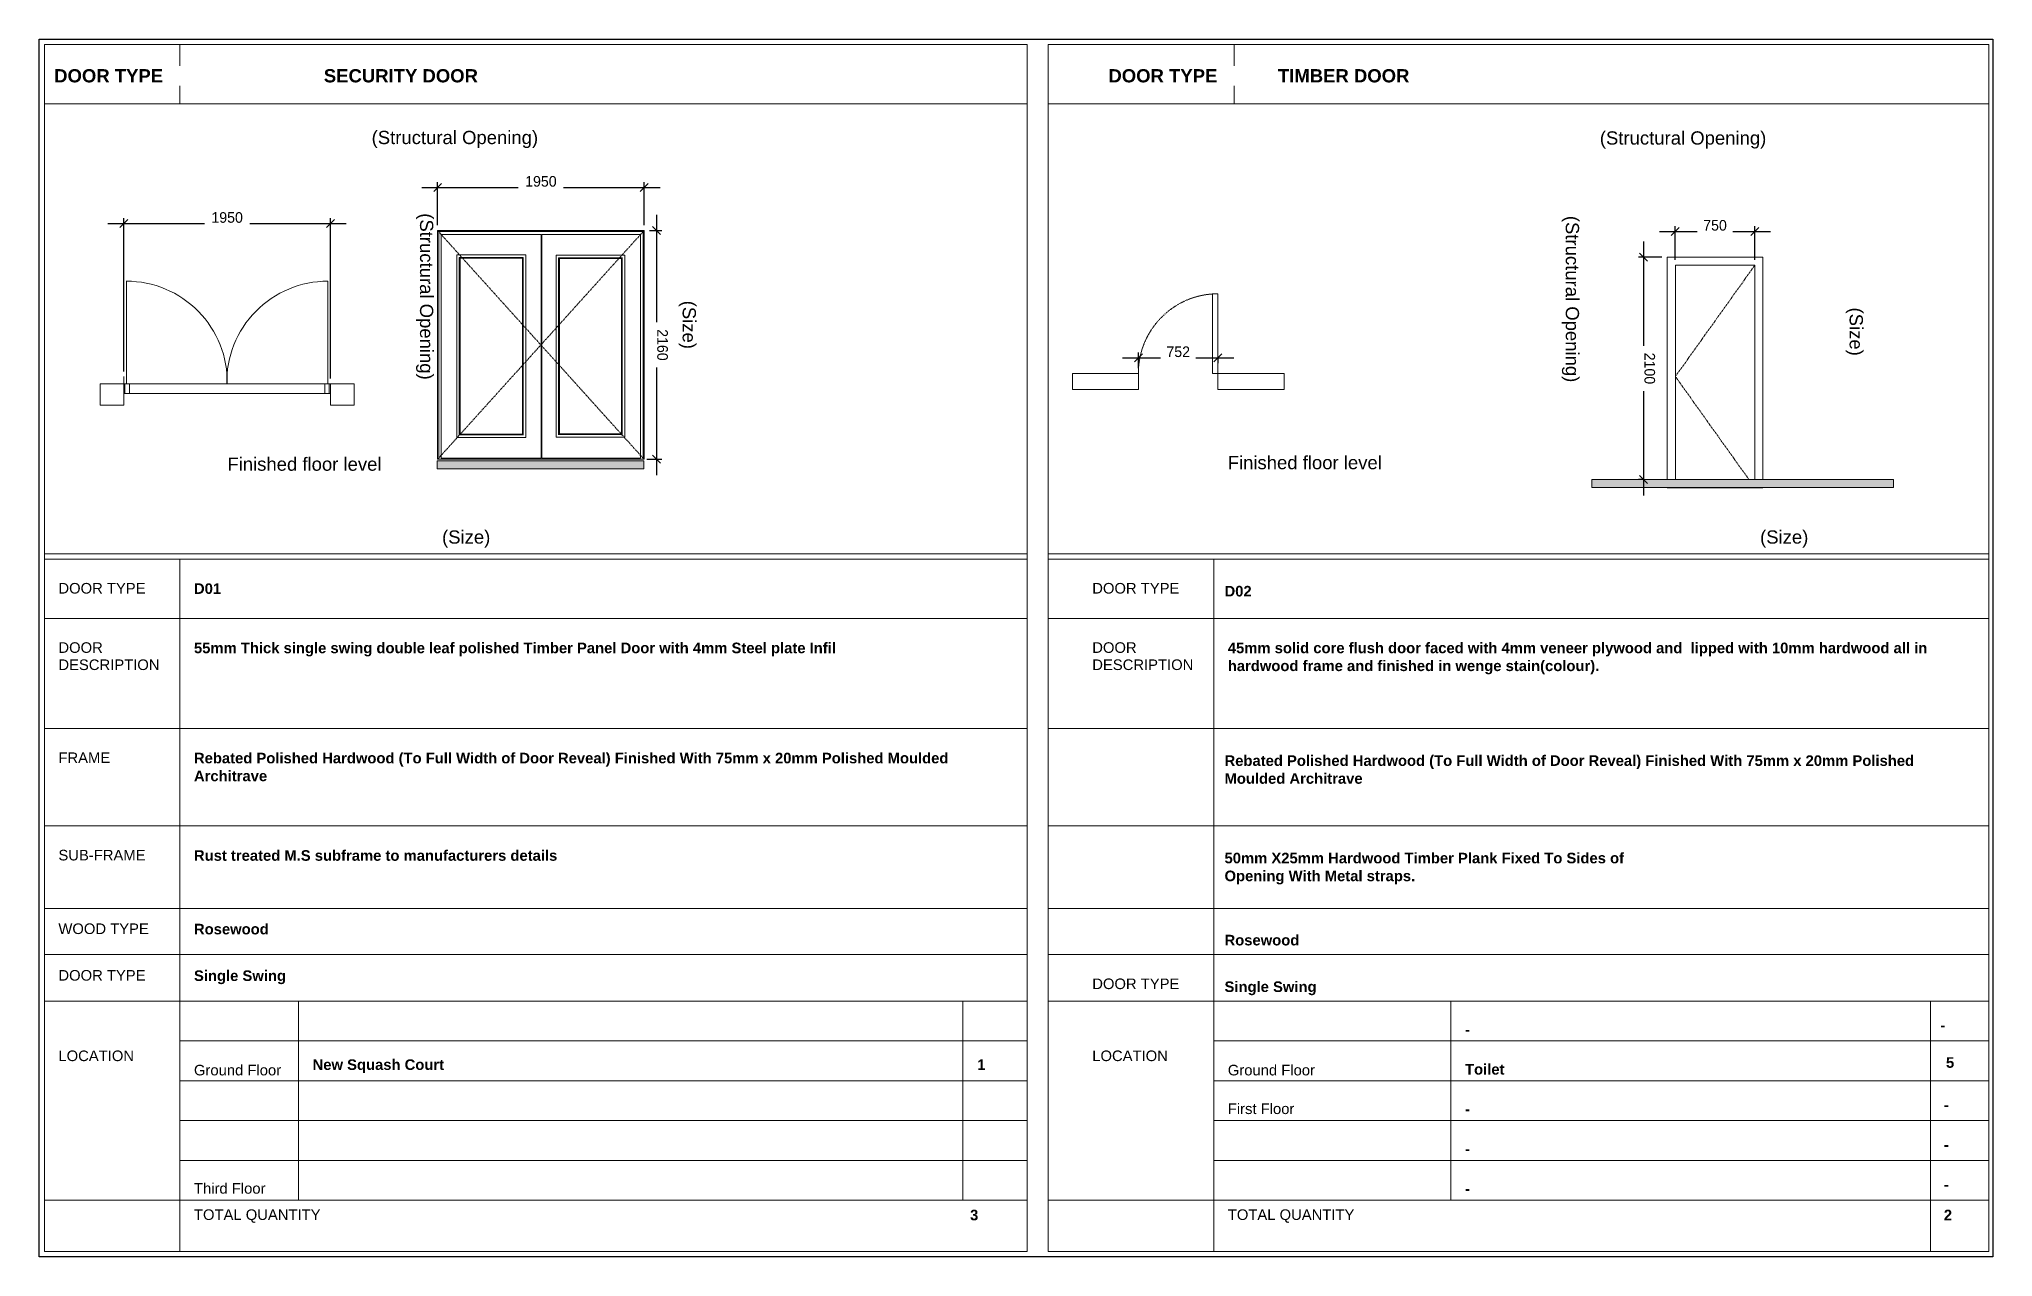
# Model space of a CAD drawing. Header units: inches. Extents: x 22 to 382261, y 22 to 371281.
# Drawn here: x 29049 to 47499, y 190 to 11690 of the extents above; entities that cross this region are included whole.
import ezdxf

# ---------------------------------------------------------------- set-up
doc = ezdxf.new("R2010")
doc.units = ezdxf.units.IN
doc.header["$MEASUREMENT"] = 0
doc.linetypes.add('Centre', pattern=[31.75, 6.35, -4.7625, 15.875, -4.7625])
doc.linetypes.add('Dash', pattern=[6.35, 3.175, -3.175])
for name, color, linetype, lineweight in [('A-ANNO-DIMS', 211, 'Continuous', 9), ('A-DETL-GENF', 92, 'Continuous', 9), ('A-DETL-MEDM', 33, 'Continuous', 25), ('A-DETL-THIN', 151, 'Continuous', 9), ('A-DOOR', 31, 'Continuous', 9), ('A-DOOR-FRAM', 31, 'Continuous', 9), ('A-DOOR-HDLN', 31, 'Dash', 9), ('A-WALL', 113, 'Continuous', 9), ('G-ANNO-TEXT', 231, 'Continuous', 9)]:
    doc.layers.add(name, color=color, linetype=linetype, lineweight=lineweight)
doc.styles.add('Arial', font='arial.ttf', dxfattribs={"height": 506.015625})
doc.styles.add('Arial_1', font='arial.ttf', dxfattribs={"height": 340})
doc.styles.add('Arial_B', font='arialbd.ttf', dxfattribs={"height": 350.793651})
doc.styles.add('Arial_B_1', font='arialbd.ttf', dxfattribs={"height": 180.555556})
doc.styles.add('Centaur', font='CENTAUR.TTF', dxfattribs={"height": 100})
doc.dimstyles.new('IE_DIM', dxfattribs={"dimscale": 304.8, "dimtxt": 106.368671, "dimasz": 0.246063, "dimexe": 0.164042, "dimexo": 0.164042, "dimgap": 0.016404, "dimtad": 1, "dimdec": 0, "dimzin": 0, "dimdsep": 46, "dimtxsty": 'Centaur', "dimblk1": 'OBLIQUE', "dimblk2": 'OBLIQUE', "dimsah": 1, "dimcen": 0.09, "dimdle": 0.492126, "dimazin": 0, "dimtfac": 1, "dimtdec": 4, "dimtix": 1, "dimtmove": 0, "dimatfit": 3, "dimfxl": 1, "dimtvp": 1, "dimtfill": 1, "dimtolj": 1, "dimtzin": 0, "dimarcsym": 2})

msp = doc.modelspace()

# ---------------------------------------------------------------- texts
at = {"layer": 'G-ANNO-TEXT', "color": 7, "char_height": 125, "attachment_point": 1, "bg_fill": 3, "box_fill_scale": 1.25, "bg_fill_color": 256, "bg_fill_true_color": 13158600, "bg_fill_transparency": 0}
for s, insert, width, style in [('SECURITY DOOR', (31738.4, 11406.1), 1759.704, 'Arial_B'), ('TIMBER DOOR', (40747.7, 11406.1), 1507.172, 'Arial_B'), ('(Structural Opening)', (32189.5, 10823.4), 1887.974, 'Arial_1'), ('(Structural Opening)', (43787.4, 10818.9), 1887.974, 'Arial_1'), ('Finished floor level', (30827.3, 7739), 1739.662, 'Arial_1'), ('Finished floor level', (40273.2, 7753.5), 1739.662, 'Arial_1')]:
    msp.add_mtext(s, dxfattribs=dict(at, insert=insert, width=width, style=style))
at = {"layer": 'G-ANNO-TEXT', "color": 7, "char_height": 125, "attachment_point": 1, "rotation": 270, "style": 'Arial_1', "bg_fill": 3, "box_fill_scale": 1.25, "bg_fill_color": 256, "bg_fill_true_color": 13158600, "bg_fill_transparency": 0}
for s, insert, width in [('(Structural Opening)', (43591, 10020.9), 1887.974), ('(Size)', (35251.3, 9219.7), 549.156), ('(Size)', (46271, 9155.2), 549.156)]:
    msp.add_mtext(s, dxfattribs=dict(at, insert=insert, width=width))
at = {"layer": 'G-ANNO-TEXT', "color": 7, "char_height": 100, "attachment_point": 1}
for s, insert, width, style in [('DOOR TYPE', (29231.9, 6554.2), 1010.126, 'Arial'), ('D01', (30511.9, 6550.9), 316.667, 'Arial_B_1'), ('DOOR TYPE', (38994.4, 6554.2), 1010.126, 'Arial'), ('D02', (40243.4, 6526.7), 316.667, 'Arial_B_1'), ('DOOR ', (29231.9, 5994.2), 561.181, 'Arial'), ('55mm Thick single swing double leaf polished Timber Panel Door with 4mm Steel plate Infil', (30511.9, 5990.9), 7483.753, 'Arial_B_1'), ('DOOR ', (38994.4, 5994.2), 561.181, 'Arial'), ('45mm solid core flush door faced with 4mm veneer plywood and  lipped with 10mm hardwood all in ', (40274.4, 5990.9), 8197.255, 'Arial_B_1'), ('DESCRIPTION', (29231.9, 5832.1), 1178.481, 'Arial'), ('DESCRIPTION', (38994.4, 5832.1), 1178.481, 'Arial'), ('hardwood frame and finished in wenge stain(colour).', (40274.4, 5822.2), 4325.104, 'Arial_B_1'), ('FRAME', (29231.9, 4954.2), 601.266, 'Arial'), ('Rebated Polished Hardwood (To Full Width of Door Reveal) Finished With 75mm x 20mm Polished Moulded ', (30511.9, 4950.9), 8810.546, 'Arial_B_1'), ('Rebated Polished Hardwood (To Full Width of Door Reveal) Finished With 75mm x 20mm Polished ', (40243.4, 4926.7), 8052.951, 'Arial_B_1'), ('Architrave', (30511.9, 4782.2), 849.789, 'Arial_B_1'), ('Moulded Architrave', (40243.4, 4758.1), 1607.383, 'Arial_B_1'), ('SUB-FRAME', (29231.9, 4034.2), 1014.135, 'Arial'), ('Rust treated M.S subframe to manufacturers details ', (30511.9, 4030.9), 4277.003, 'Arial_B_1'), ('50mm X25mm Hardwood Timber Plank Fixed To Sides of ', (40243.4, 4006.7), 4709.914, 'Arial_B_1'), ('Opening With Metal straps.', (40243.4, 3838.1), 2212.657, 'Arial_B_1'), ('WOOD TYPE', (29231.9, 3339.2), 1054.219, 'Arial'), ('Rosewood', (30511.9, 3335.9), 873.839, 'Arial_B_1'), ('Rosewood', (40243.4, 3231.7), 873.839, 'Arial_B_1'), ('DOOR TYPE', (29231.9, 2899.2), 1010.126, 'Arial'), ('Single Swing', (30511.9, 2895.9), 1078.27, 'Arial_B_1'), ('DOOR TYPE', (38994.4, 2819.2), 1010.126, 'Arial'), ('Single Swing', (40243.4, 2791.7), 1078.27, 'Arial_B_1'), ('\\fArial|b1|i0|c0|p34|;-', (42514.4, 2387.9), 56.118, 'Arial_B_1'), ('\\fArial|b1|i0|c0|p34|;-', (47003, 2427.9), 56.118, 'Arial_B_1'), ('LOCATION', (29231.9, 2139.2), 877.848, 'Arial'), ('New Squash Court', (31631.9, 2055.9), 1535.232, 'Arial_B_1'), ('\\fArial|b1|i0|c0|p34|;1', (37909.2, 2055.9), 96.203, 'Arial_B_1'), ('LOCATION', (38994.4, 2139.2), 877.848, 'Arial'), ('\\fArial|b1|i0|c0|p34|;5', (47055.9, 2075.9), 96.203, 'Arial_B_1'), ('Ground Floor', (30511.9, 2004.2), 1014.135, 'Arial'), ('Ground Floor', (40274.4, 2004.2), 1014.135, 'Arial'), ('Toilet', (42514.4, 2011.9), 460.97, 'Arial_B_1'), ('First Floor', (40274.4, 1639.2), 777.637, 'Arial'), ('\\fArial|b1|i0|c0|p34|;-', (42514.4, 1635.9), 56.118, 'Arial_B_1'), ('\\fArial|b1|i0|c0|p34|;-', (47035.9, 1675.9), 56.118, 'Arial_B_1'), ('\\fArial|b1|i0|c0|p34|;-', (42514.4, 1259.9), 56.118, 'Arial_B_1'), ('\\fArial|b1|i0|c0|p34|;-', (47035.9, 1299.9), 56.118, 'Arial_B_1'), ('Third Floor', (30511.9, 887.2), 833.755, 'Arial'), ('\\fArial|b1|i0|c0|p34|;-', (42514.4, 883.9), 56.118, 'Arial_B_1'), ('\\fArial|b1|i0|c0|p34|;-', (47035.9, 923.9), 56.118, 'Arial_B_1'), ('TOTAL QUANTITY', (30511.9, 639.2), 1467.088, 'Arial'), ('\\fArial|b1|i0|c0|p34|;3', (37840.5, 635.9), 96.203, 'Arial_B_1'), ('TOTAL QUANTITY', (40274.4, 639.2), 1467.088, 'Arial'), ('\\fArial|b1|i0|c0|p34|;2', (47035.9, 635.9), 96.203, 'Arial_B_1')]:
    msp.add_mtext(s, dxfattribs=dict(at, insert=insert, width=width, style=style))

# ---------------------------------------------------------------- blocks, each defined once
blk = doc.blocks.new('Family - ___-921999-DOOR 2')
at = {"layer": 'A-DETL-GENF'}
for p, q in [((-1620, 3915), (-1620, 2945)), ((282, 3915), (282, 2945)), ((-1592, 2945), (-1634, 2945)), ((-1634, 2945), (-1634, 2853)), ((-1634, 2853), (-1592, 2853)), ((254, 2945), (-1592, 2945)), ((-1592, 2853), (-1592, 2945)), ((-1592, 2853), (254, 2853)), ((254, 2945), (254, 2853)), ((296, 2945), (254, 2945)), ((254, 2853), (296, 2853)), ((296, 2853), (296, 2945))]:
    blk.add_line(p, q, dxfattribs=at)
for centre, start, end in [((-1620, 2962), 359.0083, 90.0301), ((281, 2962), 89.9699, 180.9917)]:
    blk.add_arc(centre, 953, start, end, dxfattribs=at)
at = {"layer": 'A-DOOR'}
for p, q in [((-1634, 2945), (-1644, 2945)), ((-1644, 2945), (-1644, 2853)), ((-1644, 2853), (-1634, 2853)), ((306, 2945), (296, 2945)), ((296, 2853), (306, 2853)), ((306, 2853), (306, 2945))]:
    blk.add_line(p, q, dxfattribs=at)
at = {"layer": 'A-WALL'}
for p, q in [((-1644, 2945), (-1869, 2945)), ((-1869, 2945), (-1869, 2745)), ((-1644, 2745), (-1644, 2945)), ((531, 2945), (306, 2945)), ((306, 2945), (306, 2745)), ((531, 2745), (531, 2945)), ((-1869, 2745), (-1644, 2745)), ((306, 2745), (531, 2745))]:
    blk.add_line(p, q, dxfattribs=at)
blk = doc.blocks.new('Family - ___-922001-DOOR 2')
at = {"layer": 'A-DOOR', "lineweight": 18}
for p, q in [((1319, 2233), (1319, 4393)), ((3269, 4393), (1319, 4393)), ((1329, 4383), (1329, 2233)), ((1329, 4383), (3259, 4383)), ((2297, 4357), (1354, 4357)), ((1354, 4357), (1354, 2245)), ((2297, 2245), (2297, 4357)), ((2303, 4351), (2297, 4351)), ((3234, 4357), (2303, 4357)), ((2303, 4357), (2303, 2245)), ((3234, 2245), (3234, 4357)), ((3259, 4383), (3259, 2233)), ((3269, 2233), (3269, 4393)), ((1500, 4163), (1500, 2439)), ((2151, 4163), (1500, 4163)), ((1531, 4132), (1524, 4138)), ((1524, 4138), (1524, 2463)), ((2126, 4138), (1524, 4138)), ((1531, 2470), (1531, 4132)), ((1531, 4132), (2120, 4132)), ((2126, 4138), (2120, 4132)), ((2120, 4132), (2120, 2470)), ((2126, 2463), (2126, 4138)), ((2151, 2439), (2151, 4163)), ((2438, 4160), (2438, 2442)), ((3087, 4160), (2438, 4160)), ((2469, 4129), (2462, 4135)), ((2462, 4135), (3062, 4135)), ((2462, 4135), (2462, 2466)), ((2469, 2473), (2469, 4129)), ((2469, 4129), (3056, 4129)), ((3062, 4135), (3056, 4129)), ((3056, 4129), (3056, 2473)), ((3062, 2466), (3062, 4135)), ((3087, 2442), (3087, 4160)), ((1500, 2439), (2151, 2439)), ((1531, 2470), (1524, 2463)), ((1524, 2463), (2126, 2463)), ((2120, 2470), (1531, 2470)), ((2120, 2470), (2126, 2463)), ((2438, 2442), (3087, 2442)), ((2469, 2473), (2462, 2466)), ((2462, 2466), (3062, 2466)), ((3056, 2473), (2469, 2473)), ((3056, 2473), (3062, 2466)), ((1329, 2233), (1319, 2233)), ((1354, 2245), (2297, 2245)), ((1359, 2233), (1359, 2245)), ((3229, 2233), (1359, 2233)), ((2297, 2251), (2303, 2251)), ((2303, 2248), (2297, 2248)), ((2303, 2245), (3234, 2245)), ((3229, 2245), (3229, 2233)), ((3259, 2233), (3269, 2233))]:
    blk.add_line(p, q, dxfattribs=at)
at = {"layer": 'A-DOOR', "linetype": 'Centre', "lineweight": 18}
for p, q in [((2294, 3313), (1319, 4393)), ((3269, 4393), (2294, 3313)), ((2294, 3313), (1319, 2233)), ((3269, 2233), (2294, 3313))]:
    blk.add_line(p, q, dxfattribs=at)
at = {"layer": 'A-DOOR', "lineweight": 18}
for points, knots in [([(1502, 4161), (1502, 4161), (1501, 4161), (1501, 4162), (1501, 4162), (1501, 4162), (1501, 4162), (1500, 4162), (1500, 4162), (1500, 4163), (1500, 4163), (1500, 4163), (1500, 4163), (1500, 4163)], [0, 0, 0, 0, 0.166667, 0.25, 0.333333, 0.375, 0.416667, 0.5, 0.583333, 0.666667, 0.75, 0.833333, 1, 1, 1, 1]), ([(1524, 4138), (1524, 4138), (1524, 4139), (1524, 4139), (1524, 4139), (1524, 4139), (1523, 4139), (1523, 4139), (1523, 4140), (1523, 4140), (1522, 4140)], [0, 0, 0, 0, 0.2, 0.3, 0.4, 0.5, 0.6, 0.7, 0.8, 1, 1, 1, 1]), ([(2128, 4140), (2128, 4140), (2128, 4140), (2127, 4139), (2127, 4139), (2127, 4139), (2127, 4139), (2127, 4139), (2126, 4139), (2126, 4138), (2126, 4138)], [-1, -1, -1, -1, -0.8, -0.7, -0.6, -0.5, -0.4, -0.3, -0.2, 0, 0, 0, 0]), ([(2151, 4163), (2151, 4163), (2151, 4163), (2151, 4163), (2150, 4163), (2150, 4162), (2150, 4162), (2150, 4162), (2150, 4162), (2150, 4162), (2150, 4162), (2149, 4161), (2149, 4161), (2149, 4161)], [-1, -1, -1, -1, -0.833333, -0.75, -0.666667, -0.583333, -0.5, -0.416667, -0.375, -0.333333, -0.25, -0.166667, 0, 0, 0, 0]), ([(2440, 4158), (2440, 4158), (2439, 4158), (2439, 4159), (2439, 4159), (2439, 4159), (2439, 4159), (2438, 4159), (2438, 4159), (2438, 4160), (2438, 4160), (2438, 4160), (2438, 4160), (2438, 4160)], [0, 0, 0, 0, 0.166667, 0.25, 0.333333, 0.375, 0.416667, 0.5, 0.583333, 0.666667, 0.75, 0.833333, 1, 1, 1, 1]), ([(2460, 4137), (2461, 4137), (2461, 4137), (2461, 4136), (2461, 4136), (2462, 4136), (2462, 4136), (2462, 4136), (2462, 4136), (2462, 4135), (2462, 4135)], [-1, -1, -1, -1, -0.8, -0.7, -0.6, -0.5, -0.4, -0.3, -0.2, 0, 0, 0, 0]), ([(3062, 4135), (3062, 4135), (3062, 4136), (3063, 4136), (3063, 4136), (3063, 4136), (3063, 4136), (3063, 4136), (3064, 4137), (3064, 4137), (3064, 4137)], [0, 0, 0, 0, 0.2, 0.3, 0.4, 0.5, 0.6, 0.7, 0.8, 1, 1, 1, 1]), ([(3087, 4160), (3087, 4160), (3087, 4160), (3087, 4160), (3086, 4160), (3086, 4159), (3086, 4159), (3086, 4159), (3086, 4159), (3086, 4159), (3086, 4159), (3085, 4158), (3085, 4158), (3085, 4158)], [-1, -1, -1, -1, -0.833333, -0.75, -0.666667, -0.583333, -0.5, -0.416667, -0.375, -0.333333, -0.25, -0.166667, 0, 0, 0, 0]), ([(1502, 2441), (1502, 2441), (1501, 2440), (1501, 2440), (1501, 2440), (1501, 2440), (1501, 2440), (1500, 2439), (1500, 2439), (1500, 2439), (1500, 2439), (1500, 2439), (1500, 2439), (1500, 2439)], [0, 0, 0, 0, 0.166667, 0.25, 0.333333, 0.375, 0.416667, 0.5, 0.583333, 0.666667, 0.75, 0.833333, 1, 1, 1, 1]), ([(1524, 2463), (1524, 2463), (1524, 2463), (1524, 2463), (1524, 2463), (1524, 2463), (1523, 2462), (1523, 2462), (1523, 2462), (1523, 2462), (1522, 2461)], [0, 0, 0, 0, 0.2, 0.3, 0.4, 0.5, 0.6, 0.7, 0.8, 1, 1, 1, 1]), ([(2126, 2463), (2126, 2463), (2126, 2463), (2127, 2463), (2127, 2463), (2127, 2463), (2127, 2462), (2127, 2462), (2128, 2462), (2128, 2462), (2128, 2461)], [0, 0, 0, 0, 0.2, 0.3, 0.4, 0.5, 0.6, 0.7, 0.8, 1, 1, 1, 1]), ([(2149, 2441), (2149, 2441), (2149, 2440), (2150, 2440), (2150, 2440), (2150, 2440), (2150, 2440), (2150, 2439), (2150, 2439), (2150, 2439), (2151, 2439), (2151, 2439), (2151, 2439), (2151, 2439)], [0, 0, 0, 0, 0.166667, 0.25, 0.333333, 0.375, 0.416667, 0.5, 0.583333, 0.666667, 0.75, 0.833333, 1, 1, 1, 1]), ([(2440, 2444), (2440, 2444), (2439, 2443), (2439, 2443), (2439, 2443), (2439, 2443), (2439, 2443), (2438, 2442), (2438, 2442), (2438, 2442), (2438, 2442), (2438, 2442), (2438, 2442), (2438, 2442)], [0, 0, 0, 0, 0.166667, 0.25, 0.333333, 0.375, 0.416667, 0.5, 0.583333, 0.666667, 0.75, 0.833333, 1, 1, 1, 1]), ([(2462, 2466), (2462, 2466), (2462, 2466), (2462, 2466), (2462, 2466), (2462, 2466), (2461, 2465), (2461, 2465), (2461, 2465), (2461, 2465), (2460, 2464)], [0, 0, 0, 0, 0.2, 0.3, 0.4, 0.5, 0.6, 0.7, 0.8, 1, 1, 1, 1]), ([(3062, 2466), (3062, 2466), (3062, 2466), (3063, 2466), (3063, 2466), (3063, 2466), (3063, 2465), (3063, 2465), (3064, 2465), (3064, 2465), (3064, 2464)], [0, 0, 0, 0, 0.2, 0.3, 0.4, 0.5, 0.6, 0.7, 0.8, 1, 1, 1, 1]), ([(3085, 2444), (3085, 2444), (3085, 2443), (3086, 2443), (3086, 2443), (3086, 2443), (3086, 2443), (3086, 2442), (3086, 2442), (3086, 2442), (3087, 2442), (3087, 2442), (3087, 2442), (3087, 2442)], [0, 0, 0, 0, 0.166667, 0.25, 0.333333, 0.375, 0.416667, 0.5, 0.583333, 0.666667, 0.75, 0.833333, 1, 1, 1, 1])]:
    blk.add_open_spline(points, degree=3, knots=knots, dxfattribs=at)
at = {"layer": 'A-DOOR-FRAM'}
for p, q in [((3259, 4383), (1329, 4383)), ((1329, 4383), (1329, 2233)), ((2297, 4353), (2303, 4353)), ((3259, 4383), (3259, 2233)), ((1329, 2233), (1359, 2233)), ((1359, 2233), (1359, 2245)), ((3229, 2245), (3229, 2233)), ((3259, 2233), (3229, 2233))]:
    blk.add_line(p, q, dxfattribs=at)
blk = doc.blocks.new('Family - ___-922080-DOOR 2')
at = {"layer": 'A-DOOR', "linetype": 'Centre', "lineweight": 18}
for p, q in [((13757, 4065), (13007, 3015)), ((13007, 3015), (13702, 2041)), ((13756, 1967), (13757, 1965))]:
    blk.add_line(p, q, dxfattribs=at)
at = {"layer": 'A-DOOR', "lineweight": 18}
blk.add_line((13007, 1965), (13757, 1965), dxfattribs=at)
at = {"layer": 'A-DOOR-FRAM'}
for p, q in [((13833, 4141), (12931, 4141)), ((12931, 4141), (12931, 2041)), ((13007, 2041), (13007, 4065)), ((13007, 4065), (13757, 4065)), ((13757, 4065), (13757, 2041)), ((13833, 2041), (13833, 4141)), ((12931, 1967), (12931, 1965)), ((12931, 1965), (13007, 1965)), ((13007, 1965), (13007, 1967)), ((13757, 1967), (13757, 1965)), ((13757, 1965), (13833, 1965)), ((13833, 1965), (13833, 1967))]:
    blk.add_line(p, q, dxfattribs=at)
blk = doc.blocks.new('Family - ___-922082-DOOR 2')
at = {"layer": 'A-DOOR'}
for p, q in [((8688, 3794), (8637, 3794)), ((8637, 3044), (8637, 3794)), ((8688, 3044), (8688, 3794)), ((8688, 3044), (8637, 3044))]:
    blk.add_line(p, q, dxfattribs=at)
at = {"layer": 'A-DOOR-HDLN'}
blk.add_arc((8688, 3044), 752, 93.8903, 180, dxfattribs=at)
at = {"layer": 'A-WALL'}
for p, q in [((7938, 3044), (7313, 3044)), ((7313, 3044), (7313, 2892)), ((7938, 2892), (7938, 3044)), ((9313, 3044), (8688, 3044)), ((8688, 3044), (8688, 2892)), ((9313, 2892), (9313, 3044)), ((7313, 2892), (7938, 2892)), ((8688, 2892), (9313, 2892))]:
    blk.add_line(p, q, dxfattribs=at)
blk = doc.blocks.new('_Oblique')
at = {"color": 0, "linetype": 'ByBlock', "lineweight": -2}
blk.add_line((-0.5, -0.5), (0.5, 0.5), dxfattribs=at)
blk = doc.blocks.new('*D5411')
at = {"layer": 'A-ANNO-DIMS', "color": 0, "lineweight": -2, "transparency": 16777216}
for p, q in [((32813, 9932), (32813, 10339)), ((34763, 9932), (34763, 10339)), ((32663, 10289), (34913, 10289))]:
    blk.add_line(p, q, dxfattribs=at)
at = {"layer": 'Defpoints', "color": 0, "transparency": 16777216}
for p in [(34763, 10289), (32813, 9882), (34763, 9882)]:
    blk.add_point(p, dxfattribs=at)
at = {"layer": 'A-ANNO-DIMS', "color": 0, "lineweight": -2, "transparency": 16777216, "xscale": 75, "yscale": 75, "zscale": 75, "rotation": 180}
blk.add_blockref('_Oblique', (32813, 10289), dxfattribs=at)
at = {"layer": 'A-ANNO-DIMS', "color": 0, "lineweight": -2, "transparency": 16777216, "xscale": 75, "yscale": 75, "zscale": 75}
blk.add_blockref('_Oblique', (34763, 10289), dxfattribs=at)
at = {"layer": 'A-ANNO-DIMS', "color": 0, "transparency": 16777216, "insert": (33788, 10346), "char_height": 100, "width": 374.42, "attachment_point": 5, "style": 'Centaur', "bg_fill": 3, "box_fill_scale": 1.25, "bg_fill_color": 256, "bg_fill_true_color": 13158600, "bg_fill_transparency": 0}
blk.add_mtext('\\A1;1950', dxfattribs=at)
blk = doc.blocks.new('*D5412')
at = {"layer": 'A-ANNO-DIMS', "color": 0, "lineweight": -2, "transparency": 16777216}
for p, q in [((34879, 10032), (34879, 7572)), ((34813, 9882), (34929, 9882)), ((34788, 7722), (34929, 7722))]:
    blk.add_line(p, q, dxfattribs=at)
at = {"layer": 'Defpoints', "color": 0, "transparency": 16777216}
for p in [(34763, 9882), (34738, 7722), (34879, 7722)]:
    blk.add_point(p, dxfattribs=at)
at = {"layer": 'A-ANNO-DIMS', "color": 0, "lineweight": -2, "transparency": 16777216, "xscale": 75, "yscale": 75, "zscale": 75}
for p, rotation in [((34879, 9882), 90), ((34879, 7722), 270)]:
    blk.add_blockref('_Oblique', p, dxfattribs=dict(at, rotation=rotation))
at = {"layer": 'A-ANNO-DIMS', "color": 0, "transparency": 16777216, "insert": (34936, 8802), "char_height": 100, "width": 374.42, "attachment_point": 5, "rotation": 270, "style": 'Centaur', "bg_fill": 3, "box_fill_scale": 1.25, "bg_fill_color": 256, "bg_fill_true_color": 13158600, "bg_fill_transparency": 0}
blk.add_mtext('\\A1;2160', dxfattribs=at)
blk = doc.blocks.new('*D5413')
at = {"layer": 'A-ANNO-DIMS', "color": 0, "lineweight": -2, "transparency": 16777216}
for p, q in [((29850, 8552), (29850, 9998)), ((31800, 8484), (31800, 9998)), ((29700, 9948), (31950, 9948))]:
    blk.add_line(p, q, dxfattribs=at)
at = {"layer": 'Defpoints', "color": 0, "transparency": 16777216}
for p in [(31800, 9948), (29850, 8502), (31800, 8434)]:
    blk.add_point(p, dxfattribs=at)
at = {"layer": 'A-ANNO-DIMS', "color": 0, "lineweight": -2, "transparency": 16777216, "xscale": 75, "yscale": 75, "zscale": 75, "rotation": 180}
blk.add_blockref('_Oblique', (29850, 9948), dxfattribs=at)
at = {"layer": 'A-ANNO-DIMS', "color": 0, "lineweight": -2, "transparency": 16777216, "xscale": 75, "yscale": 75, "zscale": 75}
blk.add_blockref('_Oblique', (31800, 9948), dxfattribs=at)
at = {"layer": 'A-ANNO-DIMS', "color": 0, "transparency": 16777216, "insert": (30825, 10005), "char_height": 100, "width": 374.42, "attachment_point": 5, "style": 'Centaur', "bg_fill": 3, "box_fill_scale": 1.25, "bg_fill_color": 256, "bg_fill_true_color": 13158600, "bg_fill_transparency": 0}
blk.add_mtext('\\A1;1950', dxfattribs=at)
blk = doc.blocks.new('*D5414')
at = {"layer": 'A-ANNO-DIMS', "color": 0, "lineweight": -2, "transparency": 16777216}
for p, q in [((39280, 8680), (40331, 8680)), ((39430, 8583), (39430, 8730)), ((40181, 8683), (40181, 8630))]:
    blk.add_line(p, q, dxfattribs=at)
at = {"layer": 'Defpoints', "color": 0, "transparency": 16777216}
for p in [(40181, 8733), (40181, 8680), (39430, 8533)]:
    blk.add_point(p, dxfattribs=at)
at = {"layer": 'A-ANNO-DIMS', "color": 0, "lineweight": -2, "transparency": 16777216, "xscale": 75, "yscale": 75, "zscale": 75, "rotation": 180}
blk.add_blockref('_Oblique', (39430, 8680), dxfattribs=at)
at = {"layer": 'A-ANNO-DIMS', "color": 0, "lineweight": -2, "transparency": 16777216, "xscale": 75, "yscale": 75, "zscale": 75}
blk.add_blockref('_Oblique', (40181, 8680), dxfattribs=at)
at = {"layer": 'A-ANNO-DIMS', "color": 0, "transparency": 16777216, "insert": (39806, 8737), "char_height": 100, "width": 280.81, "attachment_point": 5, "style": 'Centaur', "bg_fill": 3, "box_fill_scale": 1.25, "bg_fill_color": 256, "bg_fill_true_color": 13158600, "bg_fill_transparency": 0}
blk.add_mtext('\\A1;752', dxfattribs=at)
blk = doc.blocks.new('*D5415')
at = {"layer": 'A-ANNO-DIMS', "color": 0, "lineweight": -2, "transparency": 16777216}
for p, q in [((44350, 9874), (45400, 9874)), ((44500, 9604), (44500, 9924)), ((45250, 9604), (45250, 9924))]:
    blk.add_line(p, q, dxfattribs=at)
at = {"layer": 'Defpoints', "color": 0, "transparency": 16777216}
for p in [(45250, 9874), (44500, 9554), (45250, 9554)]:
    blk.add_point(p, dxfattribs=at)
at = {"layer": 'A-ANNO-DIMS', "color": 0, "lineweight": -2, "transparency": 16777216, "xscale": 75, "yscale": 75, "zscale": 75, "rotation": 180}
blk.add_blockref('_Oblique', (44500, 9874), dxfattribs=at)
at = {"layer": 'A-ANNO-DIMS', "color": 0, "lineweight": -2, "transparency": 16777216, "xscale": 75, "yscale": 75, "zscale": 75}
blk.add_blockref('_Oblique', (45250, 9874), dxfattribs=at)
at = {"layer": 'A-ANNO-DIMS', "color": 0, "transparency": 16777216, "insert": (44875, 9931), "char_height": 100, "width": 280.81, "attachment_point": 5, "style": 'Centaur', "bg_fill": 3, "box_fill_scale": 1.25, "bg_fill_color": 256, "bg_fill_true_color": 13158600, "bg_fill_transparency": 0}
blk.add_mtext('\\A1;750', dxfattribs=at)
blk = doc.blocks.new('*D5416')
at = {"layer": 'A-ANNO-DIMS', "color": 0, "lineweight": -2, "transparency": 16777216}
for p, q in [((44201, 9780), (44201, 7380)), ((44374, 9630), (44151, 9630)), ((44204, 7530), (44151, 7530))]:
    blk.add_line(p, q, dxfattribs=at)
at = {"layer": 'Defpoints', "color": 0, "transparency": 16777216}
for p in [(44424, 9630), (44201, 7530), (44254, 7530)]:
    blk.add_point(p, dxfattribs=at)
at = {"layer": 'A-ANNO-DIMS', "color": 0, "lineweight": -2, "transparency": 16777216, "xscale": 75, "yscale": 75, "zscale": 75}
for p, rotation in [((44201, 9630), 90), ((44201, 7530), 270)]:
    blk.add_blockref('_Oblique', p, dxfattribs=dict(at, rotation=rotation))
at = {"layer": 'A-ANNO-DIMS', "color": 0, "transparency": 16777216, "insert": (44258, 8580), "char_height": 100, "width": 374.42, "attachment_point": 5, "rotation": 270, "style": 'Centaur', "bg_fill": 3, "box_fill_scale": 1.25, "bg_fill_color": 256, "bg_fill_true_color": 13158600, "bg_fill_transparency": 0}
blk.add_mtext('\\A1;2100', dxfattribs=at)

# ---------------------------------------------------------------- hatches: boundary and pattern name
at = {"layer": 'A-DETL-GENF'}
for points in [[(33816.1, 7633.2), (34759.3, 7633.2), (34759.3, 7707.8), (32807.5, 7707.8), (32807.5, 7633.2), (33455.2, 7633.2)], [(46559.3, 7455.6), (46559.3, 7530.1), (43710.9, 7530.1), (43710.9, 7455.6)]]:
    msp.add_hatch(color=7, dxfattribs=at).paths.add_polyline_path(points)

# ---------------------------------------------------------------- linework, layer by layer
at = {"layer": 'A-DETL-MEDM'}
for p, q in [((29049.3, 11690.1), (47499.3, 11690.1)), ((29049.3, 190.1), (29049.3, 11690.1)), ((47499.3, 11690.1), (47499.3, 190.1)), ((47499.3, 190.1), (29049.3, 190.1))]:
    msp.add_line(p, q, dxfattribs=at)
at = {"layer": 'A-DETL-THIN'}
for p, q in [((29099.3, 11640.1), (38379.3, 11640.1)), ((29099.3, 240.1), (29099.3, 11640.1)), ((30379.3, 11640.1), (30379.3, 11080.1)), ((38379.3, 11640.1), (38379.3, 240.1)), ((38579.3, 11640.1), (38579.3, 240.1)), ((38579.3, 11640.1), (47459.3, 11640.1)), ((40334.5, 11640.1), (40334.5, 11080.1)), ((47459.3, 11640.1), (47459.3, 240.1)), ((29099.3, 11080.1), (38379.3, 11080.1)), ((38579.3, 11080.1), (47459.3, 11080.1)), ((29849.5, 8342.5), (29849.5, 8502.5)), ((31789.5, 8342.5), (31789.5, 8434.5)), ((34759.3, 7707.8), (32807.5, 7707.8)), ((32807.5, 7707.8), (32807.5, 7633.2)), ((32807.5, 7633.2), (34759.3, 7633.2)), ((34759.3, 7633.2), (34759.3, 7707.8)), ((46559.3, 7530.1), (43710.9, 7530.1)), ((43710.9, 7530.1), (43710.9, 7455.6)), ((43710.9, 7455.6), (46559.3, 7455.6)), ((46559.3, 7455.6), (46559.3, 7530.1)), ((29099.3, 6830.1), (38379.3, 6830.1)), ((38579.3, 6830.1), (47459.3, 6830.1)), ((29099.3, 6780.1), (38379.3, 6780.1)), ((30379.3, 6780.1), (30379.3, 240.1)), ((38579.3, 6780.1), (47459.3, 6780.1)), ((40141.8, 6780.1), (40141.8, 240.1)), ((29099.3, 6220.1), (38379.3, 6220.1)), ((38579.3, 6220.1), (47459.3, 6220.1)), ((29099.3, 5180.1), (38379.3, 5180.1)), ((38579.3, 5180.1), (47459.3, 5180.1)), ((29099.3, 4260.1), (38379.3, 4260.1)), ((38579.3, 4260.1), (47459.3, 4260.1)), ((29099.3, 3480.1), (38379.3, 3480.1)), ((38579.3, 3480.1), (47459.3, 3480.1)), ((29099.3, 3045.1), (38379.3, 3045.1)), ((38579.3, 3045.1), (47459.3, 3045.1)), ((29099.3, 2605.1), (38379.3, 2605.1)), ((31499.3, 2605.1), (31499.3, 725.1)), ((37773, 2605.1), (37773, 725.1)), ((38579.3, 2605.1), (47459.3, 2605.1)), ((42381.8, 2605.1), (42381.8, 725.1)), ((46908.3, 2605.1), (46908.3, 240.1)), ((30379.3, 2229.1), (38379.3, 2229.1)), ((40141.8, 2229.1), (47459.3, 2229.1)), ((30379.3, 1853.1), (38379.3, 1853.1)), ((40141.8, 1853.1), (47459.3, 1853.1)), ((30379.3, 1477.1), (38379.3, 1477.1)), ((40141.8, 1477.1), (47459.3, 1477.1)), ((30379.3, 1101.1), (38379.3, 1101.1)), ((40141.8, 1101.1), (47459.3, 1101.1)), ((29099.3, 725.1), (38379.3, 725.1)), ((38579.3, 725.1), (47459.3, 725.1)), ((38379.3, 240.1), (29099.3, 240.1)), ((47459.3, 240.1), (38579.3, 240.1)), ((47459.3, 240.1), (38579.3, 240.1))]:
    msp.add_line(p, q, dxfattribs=at)

# ---------------------------------------------------------------- block references
at = {"layer": 'A-DOOR', "linetype": 'Centre', "lineweight": 18}
for name in ['Family - ___-922001-DOOR 2', 'Family - ___-922080-DOOR 2']:
    msp.add_blockref(name, (31493.7, 5489), dxfattribs=at)
at = {"layer": 'A-WALL', "lineweight": 18}
for name in ['Family - ___-921999-DOOR 2', 'Family - ___-922082-DOOR 2']:
    msp.add_blockref(name, (31493.7, 5489), dxfattribs=at)

msp.set_redraw_order([(e.dxf.handle, doc.entitydb.next_handle()) for e in msp.query("TEXT MTEXT ATTDEF DIMENSION ARC_DIMENSION")])  # texts and dimensions are drawn at this point

# ---------------------------------------------------------------- next in the draw order: texts
at = {"layer": 'G-ANNO-TEXT', "color": 7, "char_height": 125, "attachment_point": 1, "bg_fill": 3, "box_fill_scale": 1.25, "bg_fill_color": 256, "bg_fill_true_color": 13158600, "bg_fill_transparency": 0}
for s, insert, width, style in [('DOOR TYPE', (29191.9, 11406.1), 1242.616, 'Arial_B'), ('DOOR TYPE', (39147.1, 11406.1), 1242.616, 'Arial_B'), ('(Size)', (32854.5, 7050.6), 549.156, 'Arial_1'), ('(Size)', (45300.5, 7050.6), 549.156, 'Arial_1')]:
    msp.add_mtext(s, dxfattribs=dict(at, insert=insert, width=width, style=style))
at = {"layer": 'G-ANNO-TEXT', "color": 7, "insert": (32771.3, 10045.4), "char_height": 125, "width": 1887.974, "attachment_point": 1, "rotation": 270, "style": 'Arial_1', "bg_fill": 3, "box_fill_scale": 1.25, "bg_fill_color": 256, "bg_fill_true_color": 13158600, "bg_fill_transparency": 0}
msp.add_mtext('(Structural Opening)', dxfattribs=at)

# ---------------------------------------------------------------- next in the draw order: dimensions: what is measured, and where the dimension line sits
at = {"layer": 'A-ANNO-DIMS'}
for base, p1, p2, override, picture, middle in [((31799.5, 9948.1), (29849.5, 8502.5), (31799.5, 8434.5), {"dimpost": '<>', "dimfxl": 1951.185281}, '*D5413', (30824.5, 10004.7)), ((45250.3, 9874.1), (44500.3, 9554.1), (45250.3, 9554.1), {"dimpost": '<>', "dimfxl": 750}, '*D5415', (44875.3, 9930.7)), ((40181.5, 8680.3), (39429.8, 8533.1), (40181.5, 8733.4), {"dimpost": '<>', "dimfxl": 777.918942}, '*D5414', (39805.6, 8737.4))]:
    dim = msp.add_linear_dim(base=base, p1=p1, p2=p2, dimstyle='IE_DIM', override=override, dxfattribs=at)
    dim.commit()
    dim.dimension.update_dxf_attribs({"geometry": picture, "text_midpoint": middle})

# ---------------------------------------------------------------- next in the draw order: dimensions: what is measured, and where the dimension line sits
dim = msp.add_linear_dim(base=(34762.5, 10289.3), p1=(32812.5, 9881.8), p2=(34762.5, 9881.8), dimstyle='IE_DIM', override={"dimpost": '<>', "dimfxl": 1950}, dxfattribs=at)
dim.commit()
dim.dimension.update_dxf_attribs({"geometry": '*D5411', "text_midpoint": (33787.5, 10345.9)})
dim = msp.add_linear_dim(base=(44201.2, 7530.1), p1=(44424.3, 9630.1), p2=(44254.2, 7530.1), angle=90, dimstyle='IE_DIM', override={"dimtad": 4, "dimpost": '<>', "dimfxl": 2106.87566}, dxfattribs=at)
dim.commit()
dim.dimension.update_dxf_attribs({"geometry": '*D5416', "text_midpoint": (44258.1, 8580.1)})

# ---------------------------------------------------------------- next in the draw order: dimensions: what is measured, and where the dimension line sits
dim = msp.add_linear_dim(base=(34879.3, 7721.8), p1=(34762.5, 9881.8), p2=(34737.8, 7721.8), angle=90, dimstyle='IE_DIM', override={"dimtad": 4, "dimpost": '<>', "dimfxl": 2160.14122}, dxfattribs=at)
dim.commit()
dim.dimension.update_dxf_attribs({"geometry": '*D5412', "text_midpoint": (34936.5, 8801.8)})

doc.saveas('drawing.dxf')
